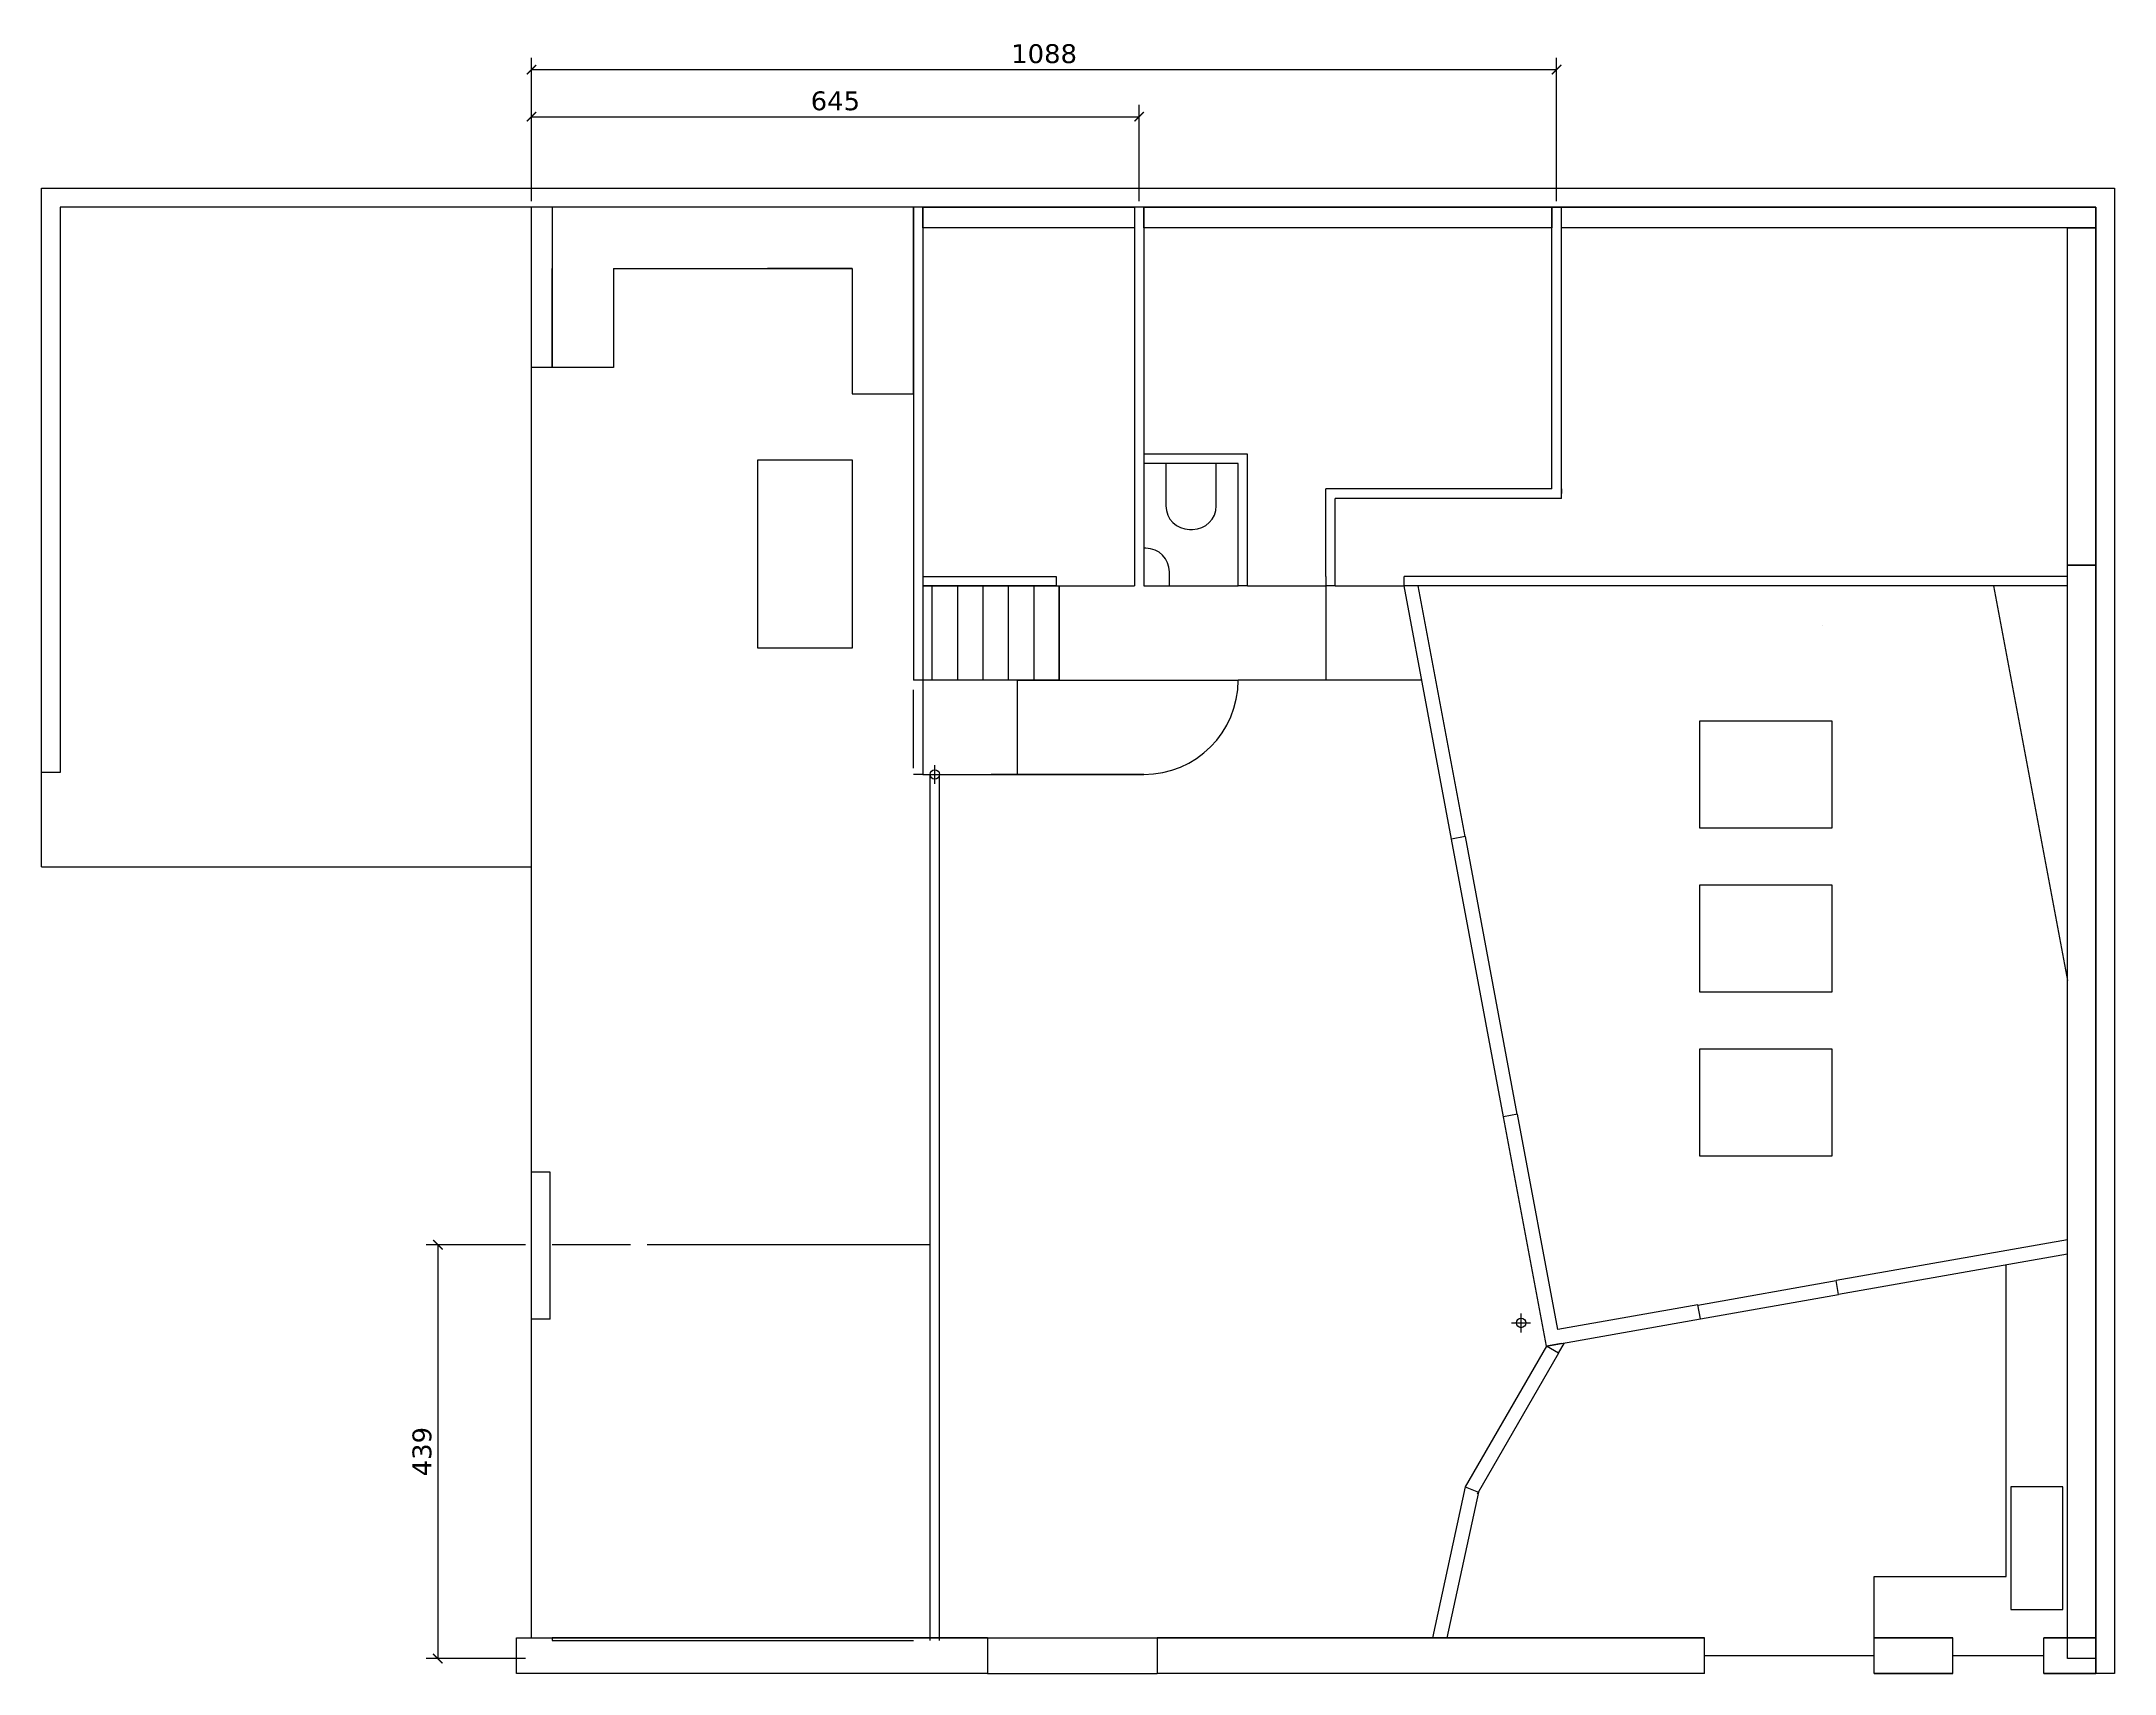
# Model space of a CAD drawing. Header units: centimetres. Extents: x -262314 to 1497847, y -126598 to 219599.
# Drawn here: x 541231 to 563231, y 83821 to 101139 of the extents above; entities that cross this region are included whole.
import ezdxf

# ---------------------------------------------------------------- set-up
doc = ezdxf.new("R2010")
doc.units = ezdxf.units.CM
doc.header["$PDMODE"] = 34
doc.header["$PDSIZE"] = 100
for name, color, linetype in [('A-terrasse-exterieur', 36, 'Continuous'), ('A-Wall', 30, 'Continuous'), ('AC-Calcul ratios', 4, 'Continuous'), ('Dimensions', 6, 'Continuous'), ('I-Cloison', 11, 'Continuous'), ('I-STAIRS', 44, 'Continuous'), ('IS-Ouate', 253, 'Continuous'), ('Isolant pourtour radier', 36, 'Continuous'), ('Meubles', 3, 'Continuous'), ('Mobilier PMR', 201, 'Continuous'), ('Mur de soutenement', 1, 'Continuous'), ('Plan de masse ou contour exterieur', 30, 'Continuous'), ('Portes', 3, 'Continuous')]:
    doc.layers.add(name, color=color, linetype=linetype)
doc.styles.add('Seb', font='Verdana.ttf')
doc.dimstyles.new('d', dxfattribs={"dimtxt": 1, "dimasz": 1, "dimexe": 1.25, "dimexo": 0.625, "dimtad": 1, "dimdec": 1, "dimlfac": 0.1, "dimtxsty": 'Seb', "dimblk": 'ARCHTICK', "dimblk1": 'ARCHTICK', "dimblk2": 'ARCHTICK', "dimcen": 2.5, "dimclrd": 256, "dimclre": 256, "dimadec": 0, "dimazin": 0, "dimtfac": 1, "dimtdec": 1, "dimtmove": 0, "dimatfit": 3, "dimldrblk": 'ARCHTICK', "dimfxl": 1, "dimlwd": -1, "dimlwe": -1, "dimarcsym": 0})

# ---------------------------------------------------------------- blocks, each defined once
blk = doc.blocks.new('_ArchTick')
at = {"color": 0, "linetype": 'ByBlock', "const_width": 0.15}
blk.add_lwpolyline([(-0.5, -0.5), (0.5, 0.5)], dxfattribs=at)
blk = doc.blocks.new('*D2285')
at = {"layer": 'Defpoints', "color": 0, "transparency": 16777216}
for p in [(552881, 100341), (546431, 99381), (552881, 99381)]:
    blk.add_point(p, dxfattribs=at)
at = {"layer": 'Dimensions', "transparency": 16777216}
for p, q in [((546431, 99444), (546431, 100466)), ((546431, 100341), (552881, 100341)), ((552881, 99444), (552881, 100466))]:
    blk.add_line(p, q, dxfattribs=at)
at = {"layer": 'Dimensions', "transparency": 16777216, "xscale": 100, "yscale": 100, "zscale": 100, "rotation": 180}
blk.add_blockref('_ArchTick', (546431, 100341), dxfattribs=at)
at = {"layer": 'Dimensions', "transparency": 16777216, "xscale": 100, "yscale": 100, "zscale": 100}
blk.add_blockref('_ArchTick', (552881, 100341), dxfattribs=at)
at = {"layer": 'Dimensions', "color": 0, "transparency": 16777216, "insert": (549656, 100508), "char_height": 200, "attachment_point": 5, "style": 'Seb'}
blk.add_mtext('645', dxfattribs=at)
blk = doc.blocks.new('*D2286')
at = {"layer": 'Defpoints', "color": 0, "transparency": 16777216}
for p in [(557310, 100841), (546431, 99381), (557310, 99381)]:
    blk.add_point(p, dxfattribs=at)
at = {"layer": 'Dimensions', "transparency": 16777216}
for p, q in [((546431, 99444), (546431, 100966)), ((546431, 100841), (557310, 100841)), ((557310, 99444), (557310, 100966))]:
    blk.add_line(p, q, dxfattribs=at)
at = {"layer": 'Dimensions', "transparency": 16777216, "xscale": 100, "yscale": 100, "zscale": 100, "rotation": 180}
blk.add_blockref('_ArchTick', (546431, 100841), dxfattribs=at)
at = {"layer": 'Dimensions', "transparency": 16777216, "xscale": 100, "yscale": 100, "zscale": 100}
blk.add_blockref('_ArchTick', (557310, 100841), dxfattribs=at)
at = {"layer": 'Dimensions', "color": 0, "transparency": 16777216, "insert": (551871, 101008), "char_height": 200, "attachment_point": 5, "style": 'Seb'}
blk.add_mtext('1088', dxfattribs=at)
blk = doc.blocks.new('*D2287')
at = {"layer": 'Defpoints', "color": 0, "transparency": 16777216}
for p in [(546431, 88371), (545437, 83981), (546431, 83981)]:
    blk.add_point(p, dxfattribs=at)
at = {"layer": 'Dimensions', "transparency": 16777216}
for p, q in [((546368, 88371), (545312, 88371)), ((545437, 88371), (545437, 83981)), ((546368, 83981), (545312, 83981))]:
    blk.add_line(p, q, dxfattribs=at)
at = {"layer": 'Dimensions', "transparency": 16777216, "xscale": 100, "yscale": 100, "zscale": 100}
for p, rotation in [((545437, 88371), 90), ((545437, 83981), 270)]:
    blk.add_blockref('_ArchTick', p, dxfattribs=dict(at, rotation=rotation))
at = {"layer": 'Dimensions', "color": 0, "transparency": 16777216, "insert": (545270, 86176), "char_height": 200, "attachment_point": 5, "rotation": 90, "style": 'Seb'}
blk.add_mtext('439', dxfattribs=at)

msp = doc.modelspace()

# ---------------------------------------------------------------- linework, layer by layer
at = {"layer": 'A-terrasse-exterieur'}
msp.add_line((541230.8, 92381.39), (546430.8, 92381.39), dxfattribs=at)
at = {"layer": 'A-Wall'}
for p, q in [((546270.8, 83821.39), (546270.8, 84201.39)), ((546270.8, 84201.39), (551270.8, 84201.39)), ((551270.8, 84201.39), (551270.8, 83821.39)), ((553070.8, 84201.39), (553070.8, 83821.39)), ((553070.8, 84201.39), (558880.8, 84201.39)), ((558880.8, 83821.39), (558880.8, 84201.39)), ((560680.8, 83821.39), (560680.8, 84201.39)), ((560680.8, 84201.39), (561515.8, 84201.39)), ((561515.8, 83821.39), (561515.8, 84201.39)), ((562480.8, 83821.39), (562480.8, 84201.39)), ((562480.8, 84201.39), (563030.8, 84201.39)), ((563030.8, 84201.39), (563030.8, 83821.39)), ((551270.8, 83821.39), (546270.8, 83821.39)), ((558880.8, 83821.39), (553070.8, 83821.39)), ((561515.8, 83821.39), (560680.8, 83821.39)), ((563030.8, 83821.39), (562480.8, 83821.39))]:
    msp.add_line(p, q, dxfattribs=at)
for points in [[(546650.8, 99381.39), (546650.8, 97681.39), (546430.8, 97681.39), (546430.8, 99381.39)], [(551270.8, 84201.39), (546650.8, 84201.39)], [(558880.8, 84201.39), (553070.8, 84201.39)], [(561515.8, 84201.39), (560680.8, 84201.39)], [(562480.8, 83821.39), (563030.8, 83821.39), (563030.8, 84201.39), (562480.8, 84201.39)], [(560680.8, 83821.39), (561515.8, 83821.39)]]:
    msp.add_lwpolyline(points, dxfattribs=at)
at = {"layer": 'AC-Calcul ratios'}
for p, q in [((556193.91, 92675.93), (555691.03, 95361.39)), ((556340.27, 92701.73), (555840.67, 95361.39)), ((556340.27, 92701.73), (556193.91, 92675.93)), ((556893.64, 89755.74), (556745.63, 89729.64)), ((557201.39, 87295.82), (556745.63, 89729.64)), ((557322.77, 87471.2), (556893.64, 89755.74)), ((562730.8, 88424.78), (560276.35, 87992)), ((562730.8, 88272.47), (560302.53, 87843.57)), ((560302.69, 87842.66), (560276.35, 87992)), ((557201.39, 87295.82), (558836.17, 87584.08)), ((558809.84, 87733.41), (557322.77, 87471.2)), ((558836.17, 87584.08), (558809.84, 87733.41)), ((557358.95, 87323.65), (557201.39, 87295.82)), ((557331.3, 87220.82), (557201.39, 87295.82)), ((557331.3, 87220.82), (557394.23, 87329.82)), ((556338.57, 85801.37), (555991.53, 84201.39)), ((556338.57, 85801.37), (556480.19, 85746.67)), ((556480.19, 85746.67), (556145.02, 84201.39)), ((555991.53, 84201.39), (556145.02, 84201.39))]:
    msp.add_line(p, q, dxfattribs=at)
msp.add_lwpolyline([(553164.14, 96661.39), (553164.14, 96211.39, 0.41421356), (553414.14, 95961.39), (553447.47, 95961.39, 0.41421356), (553697.47, 96211.39), (553697.47, 96661.39), (553164.14, 96661.39)], format="xyb", dxfattribs=at)
msp.add_lwpolyline([(552930.8, 95361.39), (553200.8, 95361.39), (553200.8, 95511.39, 0.41421356), (552950.8, 95761.39), (552930.8, 95761.39)], format="xyb", close=True, dxfattribs=at)
msp.add_lwpolyline([(561945.29, 95361.39), (562730.8, 91174.66)], dxfattribs=at)
at = {"layer": 'I-Cloison'}
for p, q in [((550484.59, 99381.39), (550484.59, 94361.39)), ((550584.59, 99381.39), (550484.59, 99381.39)), ((550584.59, 99381.39), (550584.59, 94361.39)), ((552830.8, 99381.39), (552830.8, 95361.39)), ((552930.8, 99381.39), (552830.8, 99381.39)), ((552930.8, 99381.39), (552930.8, 95361.39)), ((557040.4, 99381.39), (557260.4, 99381.39)), ((557260.4, 96391.39), (557260.4, 99381.39)), ((557360.4, 99381.39), (557260.4, 99381.39)), ((557360.4, 96291.39), (557360.4, 99381.39)), ((552930.8, 97591.39), (552930.8, 96191.39)), ((553930.8, 96661.39), (552930.8, 96661.39)), ((553930.8, 96191.39), (553930.8, 96661.39)), ((554030.8, 95361.39), (554030.8, 96761.39)), ((554860.8, 95461.39), (554860.8, 96391.39)), ((557260.4, 96391.39), (554860.8, 96391.39)), ((557360.4, 96391.39), (557360.4, 96341.39)), ((553930.8, 95361.39), (553930.8, 96191.39)), ((557360.4, 96291.39), (554960.8, 96291.39)), ((554960.8, 95361.39), (554960.8, 96291.39)), ((554030.8, 95361.39), (553930.8, 95361.39)), ((554860.8, 95461.39), (554860.8, 95361.39)), ((554960.8, 95361.39), (554860.8, 95361.39)), ((562730.8, 95461.39), (555691.03, 95461.39)), ((555691.03, 95361.39), (555691.03, 95461.39)), ((562730.8, 95361.39), (555691.03, 95361.39)), ((560130.8, 94946.44), (560130.8, 94946.44)), ((550584.59, 94361.39), (550484.59, 94361.39)), ((546430.8, 92521.39), (546430.8, 94081.39)), ((550584.59, 93361.39), (550484.59, 93361.39)), ((550660.8, 84171.39), (550660.8, 93361.39)), ((550760.8, 84171.39), (550760.8, 93361.39)), ((546430.8, 87581.39), (546430.8, 89141.39)), ((546630.8, 89141.39), (546430.8, 89141.39)), ((546630.8, 87581.39), (546630.8, 89141.39)), ((550660.8, 88371.39), (547657.02, 88371.39)), ((550660.8, 84171.39), (550660.8, 88371.39)), ((546630.8, 87581.39), (546430.8, 87581.39)), ((546650.8, 84171.39), (550484.59, 84171.39))]:
    msp.add_line(p, q, dxfattribs=at)
for points in [[(554030.8, 96761.39), (552939.8, 96761.39)], [(550584.59, 95461.39), (552000.8, 95461.39), (552000.8, 95361.39), (550584.59, 95361.39)], [(546650.8, 84201.39), (546650.8, 84171.39)]]:
    msp.add_lwpolyline(points, dxfattribs=at)
at = {"layer": 'I-STAIRS'}
for p, q in [((550584.59, 95361.39), (552030.8, 95361.39)), ((550680.8, 95361.39), (550680.8, 94361.39)), ((550950.8, 95361.39), (550950.8, 94361.39)), ((551220.8, 95361.39), (551220.8, 94361.39)), ((551490.8, 95361.39), (551490.8, 94361.39)), ((551760.8, 95361.39), (551760.8, 94361.39)), ((552030.8, 94361.39), (552030.8, 95361.39)), ((552030.8, 95361.39), (552030.8, 94361.39)), ((554860.8, 95361.39), (554860.8, 94361.39)), ((557400.4, 95361.39), (557400.4, 95361.39)), ((557970.4, 95361.39), (557970.4, 95361.39)), ((550584.59, 94361.39), (550584.59, 93361.39)), ((551084.59, 94361.39), (550584.59, 94361.39)), ((552030.8, 94361.39), (550584.59, 94361.39)), ((551584.59, 94361.39), (551084.59, 94361.39)), ((551584.59, 94361.39), (551584.59, 93361.39)), ((551584.59, 94361.39), (553930.81, 94361.39)), ((551854.59, 94361.39), (551854.59, 94361.39)), ((555878.29, 94361.39), (553930.81, 94361.39)), ((553930.81, 94361.39), (553930.81, 94361.39)), ((541230.8, 92381.39), (541230.8, 93381.39)), ((550584.59, 93361.39), (552930.81, 93361.39)), ((552930.8, 93361.39), (551310.8, 93361.39)), ((552930.81, 93361.39), (552930.81, 93361.39))]:
    msp.add_line(p, q, dxfattribs=at)
msp.add_arc((552930.81, 94361.39), 1000, 270, 0, dxfattribs=at)
at = {"layer": 'IS-Ouate'}
for points in [[(550584.59, 99381.39), (552830.8, 99381.39), (552830.8, 99161.39), (550584.59, 99161.39), (550584.59, 99381.39)], [(552930.8, 99381.39), (557260.4, 99381.39), (557260.4, 99161.39), (552930.8, 99161.39), (552930.8, 99381.39)], [(557360.4, 99381.39), (563030.8, 99381.39), (563030.8, 99161.39), (557360.4, 99161.39), (557360.4, 99381.39)], [(563030.8, 95581.39), (562730.8, 95581.39), (562730.8, 99161.39), (563030.8, 99161.39), (563030.8, 95581.39)]]:
    msp.add_lwpolyline(points, dxfattribs=at)
at = {"layer": 'Isolant pourtour radier'}
msp.add_lwpolyline([(563030.8, 83981.39), (562730.8, 83981.39), (562730.8, 95581.39), (563030.8, 95581.39)], close=True, dxfattribs=at)
at = {"layer": 'Meubles'}
for p, q in [((547300.8, 98731.39), (548200.8, 98731.39)), ((549834.59, 98731.39), (548934.59, 98731.39))]:
    msp.add_line(p, q, dxfattribs=at)
for points in [[(546650.8, 99381.39), (546650.8, 98731.39)], [(547300.8, 98731.39), (549834.59, 98731.39), (549834.59, 98731.39), (549834.59, 97401.39), (550484.59, 97401.39), (550484.59, 99381.39), (546650.8, 99381.39)], [(547300.8, 98731.39), (547300.8, 97681.39), (546650.8, 97681.39), (546650.8, 98731.39)]]:
    msp.add_lwpolyline(points, dxfattribs=at)
at = {"layer": 'Mobilier PMR'}
for p, q in [((562080.8, 84851.39), (562080.8, 88157.66)), ((560680.8, 84201.39), (560680.8, 84851.39)), ((560680.8, 84851.39), (562080.8, 84851.39))]:
    msp.add_line(p, q, dxfattribs=at)
at = {"layer": 'Mur de soutenement'}
for points in [[(541230.8, 99381.39), (541230.8, 99581.39), (563230.8, 99581.39), (563230.8, 99381.39)], [(541430.8, 99381.39), (541430.8, 93381.39), (541230.8, 93381.39), (541230.8, 99581.39), (541430.8, 99581.39)], [(563030.8, 99581.39), (563230.8, 99581.39), (563230.8, 83821.39), (563030.8, 83821.39), (563030.8, 99381.39)], [(563030.8, 99381.39), (541430.8, 99381.39)], [(556470.4, 99381.39), (558770.4, 99381.39)], [(558830.81, 93931.36), (560230.81, 93931.36), (560230.81, 92791.36), (558830.81, 92791.36), (558830.81, 93931.36)], [(558830.81, 92191.36), (560230.81, 92191.36), (560230.81, 91051.36), (558830.81, 91051.36), (558830.81, 92191.36)], [(558830.81, 90451.36), (560230.81, 90451.36), (560230.81, 89311.36), (558830.81, 89311.36), (558830.81, 90451.36)]]:
    msp.add_lwpolyline(points, dxfattribs=at)
at = {"layer": 'Plan de masse ou contour exterieur'}
msp.add_lwpolyline([(548834.59, 96701.39), (549834.59, 96701.39), (549834.59, 94701.39), (548834.59, 94701.39)], close=True, dxfattribs=at)
at = {"layer": 'Portes'}
for p, q in [((551034.59, 99581.39), (552384.59, 99581.39)), ((554560.8, 99581.39), (555460.8, 99581.39)), ((558360.4, 99581.39), (559260.4, 99581.39)), ((546430.8, 94081.39), (546430.8, 99381.39)), ((552000.8, 95361.39), (552830.8, 95361.39)), ((553200.8, 95361.39), (553930.8, 95361.39)), ((554030.8, 95361.39), (554860.8, 95361.39)), ((554960.8, 95361.39), (555690.8, 95361.39)), ((550484.59, 93430.02), (550484.59, 94260.02)), ((556745.63, 89729.64), (556193.91, 92675.93)), ((556893.07, 89757.25), (556341.35, 92703.54)), ((546430.8, 89141.39), (546430.8, 92521.39)), ((547480.8, 88371.39), (546650.8, 88371.39)), ((558810.13, 87731.8), (560276.64, 87990.38)), ((558836.17, 87584.08), (560302.69, 87842.66)), ((546430.8, 84201.39), (546430.8, 87581.39)), ((557201.39, 87295.82), (556338.57, 85801.37)), ((557331.3, 87220.82), (556468.47, 85726.37)), ((551270.8, 84201.39), (553070.8, 84201.39)), ((551270.8, 83821.39), (553070.8, 83821.39)), ((558880.8, 84011.39), (560680.8, 84011.39)), ((561515.8, 84011.39), (562480.8, 84011.39))]:
    msp.add_line(p, q, dxfattribs=at)
msp.add_lwpolyline([(562130.8, 84501.39), (562680.8, 84501.39), (562680.8, 85801.39), (562130.8, 85801.39)], close=True, dxfattribs=at)
for p in [(550710.8, 93361.39), (556932.8, 87541.39)]:
    msp.add_point(p, dxfattribs=at)

# ---------------------------------------------------------------- dimensions: what is measured, and where the dimension line sits
at = {"layer": 'Dimensions'}
for base, p2, picture, middle in [((557310.4, 100840.89), (557310.4, 99381.39), '*D2286', (551870.6, 101008.16)), ((552880.8, 100340.9), (552880.8, 99381.39), '*D2285', (549655.8, 100508.17))]:
    dim = msp.add_linear_dim(base=base, p1=(546430.8, 99381.39), p2=p2, dimstyle='d', override={"dimtxt": 2}, dxfattribs=at)
    dim.commit()
    dim.dimension.update_dxf_attribs({"geometry": picture, "text_midpoint": middle})
dim = msp.add_linear_dim(base=(545437.34, 83981.39), p1=(546430.8, 88371.39), p2=(546430.8, 83981.39), angle=90, dimstyle='d', override={"dimtxt": 2}, dxfattribs=at)
dim.commit()
dim.dimension.update_dxf_attribs({"geometry": '*D2287', "text_midpoint": (545270.07, 86176.39)})

doc.saveas('drawing.dxf')
